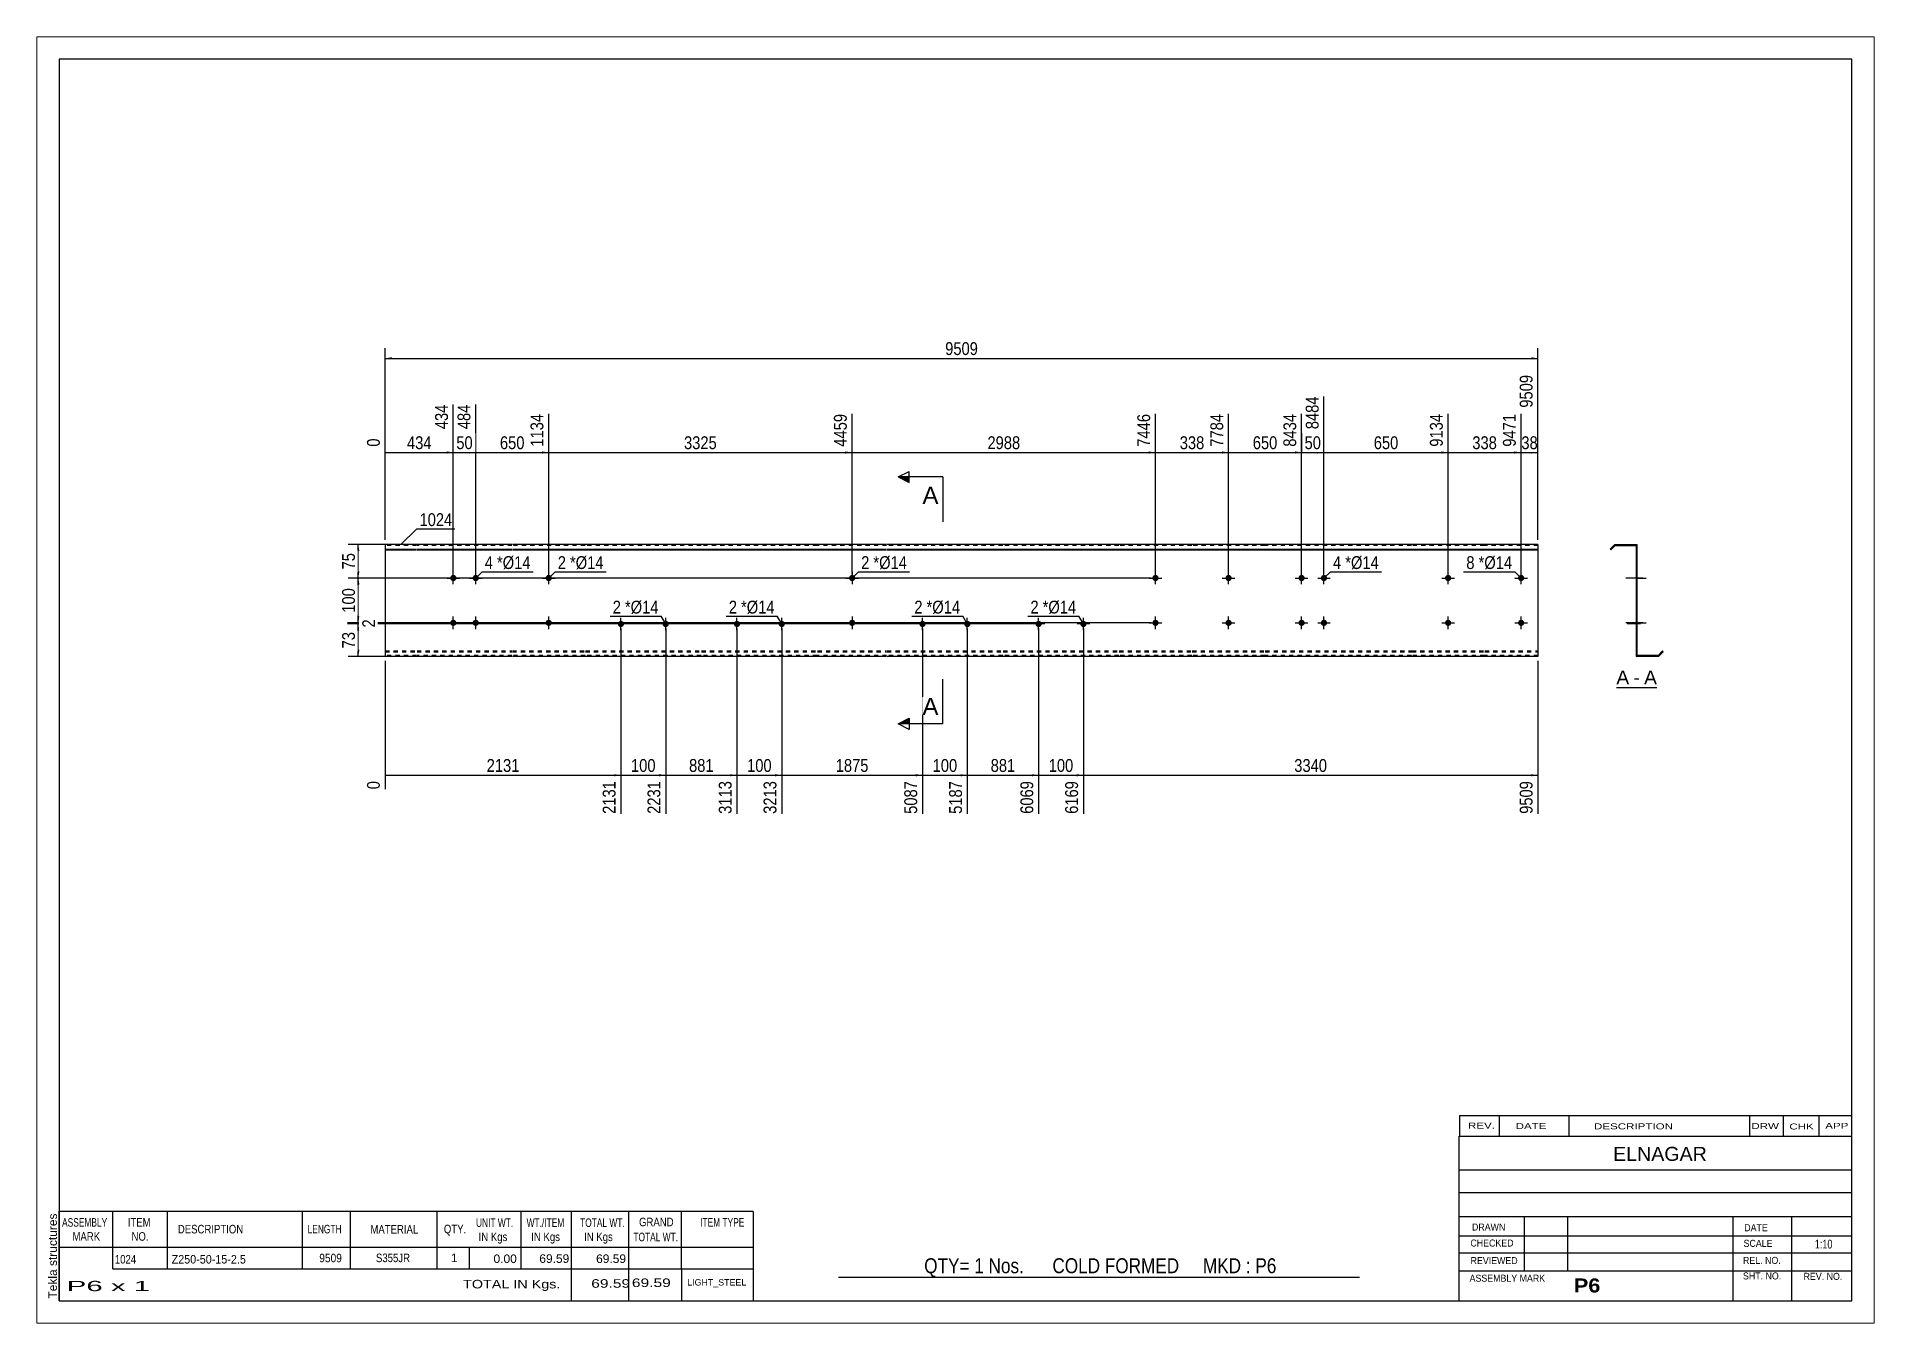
# Paper-space layout 'Layout1' of a CAD drawing. Header units: millimetres. Extents: x 0 to 410, y 0 to 287.
# The model-space entities are those that its viewports show. They can reach past a viewport. Long polylines and large blocks are cut down to what shows.
import ezdxf

# ---------------------------------------------------------------- set-up
doc = ezdxf.new("R2010")
doc.units = ezdxf.units.MM
doc.linetypes.add('DXK_LINE_DOT1', pattern=[1.8814, 0.9407, -0.9407])
doc.layers.add('Viewport layer', color=7, linetype='Continuous', plot=False)
doc.styles.add('Arial', font='ARIAL.TTF', dxfattribs={"height": 0.2})
doc.styles.add('Arial Bold', font='ARIALBD.TTF', dxfattribs={"height": 0.2})
doc.styles.add('Arial Narrow', font='ARIALN.TTF', dxfattribs={"height": 0.2})

# ---------------------------------------------------------------- blocks, each defined once
blk = doc.blocks.new('Unknown-629081937-1798')
at = {"color": 5, "linetype": 'Continuous'}
for p, q in [((327.25, 120.75), (-72.75, 120.75)), ((-72.75, 120.75), (-72.75, -156.25)), ((327.25, -156.25), (327.25, 120.75)), ((-72.75, -156.25), (327.25, -156.25))]:
    blk.add_line(p, q, dxfattribs=at)
at = {"color": 174, "linetype": 'Continuous', "style": 'Arial'}
blk.add_text('Tekla structures', height=1.9102, rotation=90, dxfattribs=at).set_placement((-73.25, -155.75))
blk = doc.blocks.new('Unknown-629081937-12 - 1236')
at = {"color": 7, "linetype": 'Continuous'}
blk.add_line((274.71, -19.45), (283.74, -19.45), dxfattribs=at)
at = {"color": 0, "linetype": 'Continuous'}
blk.add_wipeout([(277.56, -18.7), (277.56, -15.5), (274.71, -15.5), (274.71, -18.7)], dxfattribs=at)
blk.add_wipeout([(279.94, -18.7), (279.94, -15.5), (278.52, -15.5), (278.52, -18.7)], dxfattribs=at)
at = {"color": 96, "linetype": 'Continuous', "style": 'Arial'}
blk.add_text('A', height=3.06, dxfattribs=at).set_placement((274.71, -18.7))
at = {"color": 0, "linetype": 'Continuous'}
blk.add_wipeout([(283.74, -18.7), (283.74, -15.5), (280.9, -15.5), (280.9, -18.7)], dxfattribs=at)
at = {"color": 96, "linetype": 'Continuous', "style": 'Arial'}
for s, p in [('A', (280.9, -18.7)), ('-', (278.52, -18.7))]:
    blk.add_text(s, height=3.06, dxfattribs=at).set_placement(p)
blk = doc.blocks.new('Bolt-629081937-1223 - 1203')
at = {"linetype": 'Continuous'}
for points in [[(104.89, 5, -1), (103.49, 5, -1)], [(104.89, -5, -1), (103.49, -5, -1)]]:
    blk.add_hatch(color=3, dxfattribs=at).paths.add_polyline_path(points)
at = {"color": 3, "linetype": 'Continuous'}
for p, q in [((102.79, 5), (105.59, 5)), ((104.19, 6.4), (104.19, 3.6)), ((104.19, -3.6), (104.19, -6.4)), ((102.79, -5), (105.59, -5))]:
    blk.add_line(p, q, dxfattribs=at)
blk = doc.blocks.new('Part-629081937-1218 - 1203')
at = {"color": 2, "linetype": 'Continuous'}
for p, q in [((0, 12.5), (0, -12.5)), ((7, 12.5), (0, 12.5)), ((28.29, 12.5), (7.1, 12.5)), ((44.59, 12.5), (28.39, 12.5)), ((70.49, 12.5), (44.69, 12.5)), ((96.39, 12.5), (70.59, 12.5)), ((111.89, 12.5), (96.49, 12.5)), ((137.79, 12.5), (111.99, 12.5)), ((163.69, 12.5), (137.89, 12.5)), ((179.98, 12.5), (163.79, 12.5)), ((196.28, 12.5), (180.08, 12.5)), ((228.97, 12.5), (196.38, 12.5)), ((245.27, 12.5), (229.07, 12.5)), ((257.21, 12.5), (245.37, 12.5)), ((257.21, 12.5), (257.21, -12.5)), ((0, 11.44), (7, 11.44)), ((0, 11.26), (7, 11.26)), ((7.1, 11.44), (28.29, 11.44)), ((7.1, 11.26), (28.29, 11.26)), ((28.39, 11.44), (44.59, 11.44)), ((28.39, 11.26), (44.59, 11.26)), ((44.69, 11.44), (70.49, 11.44)), ((44.69, 11.26), (70.49, 11.26)), ((70.59, 11.44), (96.39, 11.44)), ((70.59, 11.26), (96.39, 11.26)), ((96.49, 11.44), (111.89, 11.44)), ((96.49, 11.26), (111.89, 11.26)), ((111.99, 11.44), (137.79, 11.44)), ((111.99, 11.26), (137.79, 11.26)), ((137.89, 11.44), (163.69, 11.44)), ((137.89, 11.26), (163.69, 11.26)), ((163.79, 11.44), (179.98, 11.44)), ((163.79, 11.26), (179.98, 11.26)), ((180.08, 11.44), (196.28, 11.44)), ((180.08, 11.26), (196.28, 11.26)), ((196.38, 11.44), (228.97, 11.44)), ((196.38, 11.26), (228.97, 11.26)), ((229.07, 11.44), (245.27, 11.44)), ((229.07, 11.26), (245.27, 11.26)), ((245.37, 11.44), (257.21, 11.44)), ((245.37, 11.26), (257.21, 11.26)), ((7, -12.5), (0, -12.5)), ((28.29, -12.5), (7.1, -12.5)), ((44.59, -12.5), (28.39, -12.5)), ((70.49, -12.5), (44.69, -12.5)), ((96.39, -12.5), (70.59, -12.5)), ((111.89, -12.5), (96.49, -12.5)), ((137.79, -12.5), (111.99, -12.5)), ((163.69, -12.5), (137.89, -12.5)), ((179.98, -12.5), (163.79, -12.5)), ((196.28, -12.5), (180.08, -12.5)), ((228.97, -12.5), (196.38, -12.5)), ((245.27, -12.5), (229.07, -12.5)), ((257.21, -12.5), (245.37, -12.5))]:
    blk.add_line(p, q, dxfattribs=at)
at = {"color": 7, "linetype": 'DXK_LINE_DOT1'}
for p, q in [((7, 12.25), (0, 12.25)), ((28.29, 12.25), (7.1, 12.25)), ((44.59, 12.25), (28.39, 12.25)), ((70.49, 12.25), (44.69, 12.25)), ((96.39, 12.25), (70.59, 12.25)), ((111.89, 12.25), (96.49, 12.25)), ((137.79, 12.25), (111.99, 12.25)), ((163.69, 12.25), (137.89, 12.25)), ((179.98, 12.25), (163.79, 12.25)), ((196.28, 12.25), (180.08, 12.25)), ((228.97, 12.25), (196.38, 12.25)), ((245.27, 12.25), (229.07, 12.25)), ((257.21, 12.25), (245.37, 12.25)), ((0, -11.26), (7, -11.26)), ((0, -11.44), (7, -11.44)), ((7, -12.25), (0, -12.25)), ((7.1, -11.26), (28.29, -11.26)), ((7.1, -11.44), (28.29, -11.44)), ((28.29, -12.25), (7.1, -12.25)), ((28.39, -11.26), (44.59, -11.26)), ((28.39, -11.44), (44.59, -11.44)), ((44.59, -12.25), (28.39, -12.25)), ((44.69, -11.26), (70.49, -11.26)), ((44.69, -11.44), (70.49, -11.44)), ((70.49, -12.25), (44.69, -12.25)), ((70.59, -11.26), (96.39, -11.26)), ((70.59, -11.44), (96.39, -11.44)), ((96.39, -12.25), (70.59, -12.25)), ((96.49, -11.26), (111.89, -11.26)), ((96.49, -11.44), (111.89, -11.44)), ((111.89, -12.25), (96.49, -12.25)), ((111.99, -11.26), (137.79, -11.26)), ((111.99, -11.44), (137.79, -11.44)), ((137.79, -12.25), (111.99, -12.25)), ((137.89, -11.26), (163.69, -11.26)), ((137.89, -11.44), (163.69, -11.44)), ((163.69, -12.25), (137.89, -12.25)), ((163.79, -11.26), (179.98, -11.26)), ((163.79, -11.44), (179.98, -11.44)), ((179.98, -12.25), (163.79, -12.25)), ((180.08, -11.26), (196.28, -11.26)), ((180.08, -11.44), (196.28, -11.44)), ((196.28, -12.25), (180.08, -12.25)), ((196.38, -11.26), (228.97, -11.26)), ((196.38, -11.44), (228.97, -11.44)), ((228.97, -12.25), (196.38, -12.25)), ((229.07, -11.26), (245.27, -11.26)), ((229.07, -11.44), (245.27, -11.44)), ((245.27, -12.25), (229.07, -12.25)), ((245.37, -11.26), (257.21, -11.26)), ((245.37, -11.44), (257.21, -11.44)), ((257.21, -12.25), (245.37, -12.25))]:
    blk.add_line(p, q, dxfattribs=at)
blk = doc.blocks.new('Bolt-629081937-1219 - 1203')
at = {"linetype": 'Continuous'}
for points in [[(187.48, -5, -1), (188.88, -5, -1)], [(236.47, -5, -1), (237.87, -5, -1)]]:
    blk.add_hatch(color=3, dxfattribs=at).paths.add_polyline_path(points)
at = {"color": 3, "linetype": 'Continuous'}
for p, q in [((188.18, -6.4), (188.18, -3.6)), ((237.17, -6.4), (237.17, -3.6)), ((186.78, -5), (189.58, -5)), ((235.77, -5), (238.57, -5))]:
    blk.add_line(p, q, dxfattribs=at)
blk = doc.blocks.new('Bolt-629081937-1220 - 1203')
at = {"linetype": 'Continuous'}
for points in [[(203.77, 5, -1), (205.17, 5, -1)], [(208.77, 5, -1), (210.17, 5, -1)], [(203.77, -5, -1), (205.17, -5, -1)], [(208.77, -5, -1), (210.17, -5, -1)]]:
    blk.add_hatch(color=3, dxfattribs=at).paths.add_polyline_path(points)
at = {"color": 3, "linetype": 'Continuous'}
for p, q in [((203.07, 5), (205.87, 5)), ((204.47, 3.6), (204.47, 6.4)), ((208.07, 5), (210.87, 5)), ((209.47, 3.6), (209.47, 6.4)), ((204.47, -6.4), (204.47, -3.6)), ((209.47, -6.4), (209.47, -3.6)), ((203.07, -5), (205.87, -5)), ((208.07, -5), (210.87, -5))]:
    blk.add_line(p, q, dxfattribs=at)
blk = doc.blocks.new('Bolt-629081937-1221 - 1203')
at = {"linetype": 'Continuous'}
for points in [[(187.48, 5, -1), (188.88, 5, -1)], [(236.47, 5, -1), (237.87, 5, -1)]]:
    blk.add_hatch(color=3, dxfattribs=at).paths.add_polyline_path(points)
at = {"color": 3, "linetype": 'Continuous'}
for p, q in [((186.78, 5), (189.58, 5)), ((188.18, 3.6), (188.18, 6.4)), ((235.77, 5), (238.57, 5)), ((237.17, 3.6), (237.17, 6.4))]:
    blk.add_line(p, q, dxfattribs=at)
blk = doc.blocks.new('Bolt-629081937-1222 - 1203')
at = {"linetype": 'Continuous'}
for points in [[(14.5, 5, -1), (15.9, 5, -1)], [(19.5, 5, -1), (20.9, 5, -1)], [(14.5, -5, -1), (15.9, -5, -1)], [(19.5, -5, -1), (20.9, -5, -1)]]:
    blk.add_hatch(color=3, dxfattribs=at).paths.add_polyline_path(points)
at = {"color": 3, "linetype": 'Continuous'}
for p, q in [((13.8, 5), (16.6, 5)), ((15.2, 3.6), (15.2, 6.4)), ((18.8, 5), (21.6, 5)), ((20.2, 3.6), (20.2, 6.4)), ((15.2, -6.4), (15.2, -3.6)), ((20.2, -6.4), (20.2, -3.6)), ((13.8, -5), (16.6, -5)), ((18.8, -5), (21.6, -5))]:
    blk.add_line(p, q, dxfattribs=at)
blk = doc.blocks.new('Bolt-629081937-1224 - 1203')
at = {"linetype": 'Continuous'}
for points in [[(35.79, 5, -1), (37.19, 5, -1)], [(35.79, -5, -1), (37.19, -5, -1)]]:
    blk.add_hatch(color=3, dxfattribs=at).paths.add_polyline_path(points)
at = {"color": 3, "linetype": 'Continuous'}
for p, q in [((35.09, 5), (37.89, 5)), ((36.49, 3.6), (36.49, 6.4)), ((36.49, -6.4), (36.49, -3.6)), ((35.09, -5), (37.89, -5))]:
    blk.add_line(p, q, dxfattribs=at)
blk = doc.blocks.new('Bolt-629081937-1225 - 1203')
at = {"linetype": 'Continuous'}
for points in [[(171.18, 5, -1), (172.58, 5, -1)], [(252.76, 5, -1), (254.16, 5, -1)]]:
    blk.add_hatch(color=3, dxfattribs=at).paths.add_polyline_path(points)
at = {"color": 3, "linetype": 'Continuous'}
for p, q in [((170.48, 5), (173.28, 5)), ((171.88, 3.6), (171.88, 6.4)), ((252.06, 5), (254.86, 5)), ((253.46, 3.6), (253.46, 6.4))]:
    blk.add_line(p, q, dxfattribs=at)
blk = doc.blocks.new('Bolt-629081937-1226 - 1203')
at = {"linetype": 'Continuous'}
for points in [[(171.18, -5, -1), (172.58, -5, -1)], [(252.76, -5, -1), (254.16, -5, -1)]]:
    blk.add_hatch(color=3, dxfattribs=at).paths.add_polyline_path(points)
at = {"color": 3, "linetype": 'Continuous'}
for p, q in [((171.88, -6.4), (171.88, -3.6)), ((253.46, -6.4), (253.46, -3.6)), ((170.48, -5), (173.28, -5)), ((252.06, -5), (254.86, -5))]:
    blk.add_line(p, q, dxfattribs=at)
blk = doc.blocks.new('Bolt-629081937-1227 - 1203')
at = {"linetype": 'Continuous'}
for points in [[(145.79, -5.95, -1), (145.79, -4.55, -1)], [(155.79, -5.95, -1), (155.79, -4.55, -1)]]:
    blk.add_hatch(color=3, dxfattribs=at).paths.add_polyline_path(points)
at = {"color": 3, "linetype": 'Continuous'}
for p, q in [((145.79, -6.65), (145.79, -3.85)), ((155.79, -6.65), (155.79, -3.85)), ((147.19, -5.25), (144.39, -5.25)), ((157.19, -5.25), (154.39, -5.25))]:
    blk.add_line(p, q, dxfattribs=at)
blk = doc.blocks.new('Bolt-629081937-1228 - 1203')
at = {"linetype": 'Continuous'}
for points in [[(119.89, -5.95, -1), (119.89, -4.55, -1)], [(129.89, -5.95, -1), (129.89, -4.55, -1)]]:
    blk.add_hatch(color=3, dxfattribs=at).paths.add_polyline_path(points)
at = {"color": 3, "linetype": 'Continuous'}
for p, q in [((119.89, -6.65), (119.89, -3.85)), ((129.89, -6.65), (129.89, -3.85)), ((121.29, -5.25), (118.49, -5.25)), ((131.29, -5.25), (128.49, -5.25))]:
    blk.add_line(p, q, dxfattribs=at)
blk = doc.blocks.new('Bolt-629081937-1229 - 1203')
at = {"linetype": 'Continuous'}
for points in [[(78.49, -5.95, -1), (78.49, -4.55, -1)], [(88.49, -5.95, -1), (88.49, -4.55, -1)]]:
    blk.add_hatch(color=3, dxfattribs=at).paths.add_polyline_path(points)
at = {"color": 3, "linetype": 'Continuous'}
for p, q in [((78.49, -6.65), (78.49, -3.85)), ((88.49, -6.65), (88.49, -3.85)), ((79.89, -5.25), (77.09, -5.25)), ((89.89, -5.25), (87.09, -5.25))]:
    blk.add_line(p, q, dxfattribs=at)
blk = doc.blocks.new('Bolt-629081937-1230 - 1203')
at = {"linetype": 'Continuous'}
for points in [[(52.59, -5.95, -1), (52.59, -4.55, -1)], [(62.59, -5.95, -1), (62.59, -4.55, -1)]]:
    blk.add_hatch(color=3, dxfattribs=at).paths.add_polyline_path(points)
at = {"color": 3, "linetype": 'Continuous'}
for p, q in [((52.59, -6.65), (52.59, -3.85)), ((62.59, -6.65), (62.59, -3.85)), ((53.99, -5.25), (51.19, -5.25)), ((63.99, -5.25), (61.19, -5.25))]:
    blk.add_line(p, q, dxfattribs=at)
blk = doc.blocks.new('Bolt-629081937-1240 - 1236')
at = {"linetype": 'Continuous'}
for points in [[(279.1, 5.7), (279.1, 4.3), (279.35, 4.3), (279.35, 5.7)], [(279.1, 5.7), (279.1, 4.3), (279.35, 4.3), (279.35, 5.7)], [(279.1, -4.3), (279.1, -5.7), (279.35, -5.7), (279.35, -4.3)], [(279.1, -4.3), (279.1, -5.7), (279.35, -5.7), (279.35, -4.3)]]:
    blk.add_hatch(color=3, dxfattribs=at).paths.add_polyline_path(points)
at = {"color": 3, "linetype": 'Continuous'}
for p, q in [((280.65, 5), (276.85, 5)), ((280.65, 5), (276.85, 5)), ((279.35, 5.7), (279.1, 5.7)), ((279.35, 5.7), (279.1, 5.7)), ((279.35, 4.3), (279.1, 4.3)), ((279.35, 4.3), (279.1, 4.3)), ((280.65, -5), (276.85, -5)), ((280.65, -5), (276.85, -5)), ((279.35, -4.3), (279.1, -4.3)), ((279.35, -4.3), (279.1, -4.3)), ((279.35, -5.7), (279.1, -5.7)), ((279.35, -5.7), (279.1, -5.7))]:
    blk.add_line(p, q, dxfattribs=at)
blk = doc.blocks.new('Part-629081937-1238 - 1236')
at = {"color": 2, "linetype": 'Continuous'}
for p, q in [((274.35, 12.5), (273.29, 11.44)), ((274.35, 12.5), (279.35, 12.5)), ((279.35, -12.25), (279.35, 12.5)), ((273.29, 11.44), (273.47, 11.26)), ((274.46, 12.25), (273.47, 11.26)), ((274.46, 12.25), (279.1, 12.25)), ((279.1, 12.25), (279.1, -12.5)), ((284, -12.25), (279.35, -12.25)), ((284, -12.25), (284.99, -11.26)), ((284.1, -12.5), (285.16, -11.44)), ((285.16, -11.44), (284.99, -11.26)), ((284.1, -12.5), (279.1, -12.5))]:
    blk.add_line(p, q, dxfattribs=at)
blk = doc.blocks.new('Bolt-629081937-1239 - 1236')
at = {"linetype": 'Continuous'}
blk.add_hatch(color=3, dxfattribs=at).paths.add_polyline_path([(279.1, -4.3), (279.1, -5.7), (279.35, -5.7), (279.35, -4.3)])
blk.add_hatch(color=3, dxfattribs=at).paths.add_polyline_path([(279.1, -4.3), (279.1, -5.7), (279.35, -5.7), (279.35, -4.3)])
at = {"color": 3, "linetype": 'Continuous'}
for p, q in [((280.15, -5), (276.85, -5)), ((280.15, -5), (276.85, -5)), ((279.35, -4.3), (279.1, -4.3)), ((279.35, -4.3), (279.1, -4.3)), ((279.35, -5.7), (279.1, -5.7)), ((279.35, -5.7), (279.1, -5.7))]:
    blk.add_line(p, q, dxfattribs=at)
blk = doc.blocks.new('Bolt-629081937-1241 - 1236')
at = {"linetype": 'Continuous'}
blk.add_hatch(color=3, dxfattribs=at).paths.add_polyline_path([(279.1, 5.7), (279.1, 4.3), (279.35, 4.3), (279.35, 5.7)])
blk.add_hatch(color=3, dxfattribs=at).paths.add_polyline_path([(279.1, 5.7), (279.1, 4.3), (279.35, 4.3), (279.35, 5.7)])
at = {"color": 3, "linetype": 'Continuous'}
for p, q in [((280.15, 5), (276.85, 5)), ((280.15, 5), (276.85, 5)), ((279.35, 5.7), (279.1, 5.7)), ((279.35, 5.7), (279.1, 5.7)), ((279.35, 4.3), (279.1, 4.3)), ((279.35, 4.3), (279.1, 4.3))]:
    blk.add_line(p, q, dxfattribs=at)
blk = doc.blocks.new('Bolt-629081937-1242 - 1236')
at = {"linetype": 'Continuous'}
for points in [[(279.1, 5.7), (279.1, 4.3), (279.35, 4.3), (279.35, 5.7)], [(279.1, 5.7), (279.1, 4.3), (279.35, 4.3), (279.35, 5.7)], [(279.1, -4.3), (279.1, -5.7), (279.35, -5.7), (279.35, -4.3)], [(279.1, -4.3), (279.1, -5.7), (279.35, -5.7), (279.35, -4.3)]]:
    blk.add_hatch(color=3, dxfattribs=at).paths.add_polyline_path(points)
at = {"color": 3, "linetype": 'Continuous'}
for p, q in [((280.65, 5), (276.85, 5)), ((280.65, 5), (276.85, 5)), ((279.35, 5.7), (279.1, 5.7)), ((279.35, 5.7), (279.1, 5.7)), ((279.35, 4.3), (279.1, 4.3)), ((279.35, 4.3), (279.1, 4.3)), ((280.65, -5), (276.85, -5)), ((280.65, -5), (276.85, -5)), ((279.35, -4.3), (279.1, -4.3)), ((279.35, -4.3), (279.1, -4.3)), ((279.35, -5.7), (279.1, -5.7)), ((279.35, -5.7), (279.1, -5.7))]:
    blk.add_line(p, q, dxfattribs=at)
blk = doc.blocks.new('Bolt-629081937-1243 - 1236')
at = {"linetype": 'Continuous'}
for points in [[(279.35, 4.3), (279.35, 5.7), (279.1, 5.7), (279.1, 4.3)], [(279.35, -5.7), (279.35, -4.3), (279.1, -4.3), (279.1, -5.7)]]:
    blk.add_hatch(color=3, dxfattribs=at).paths.add_polyline_path(points)
at = {"color": 3, "linetype": 'Continuous'}
for p, q in [((279.1, 5.7), (279.35, 5.7)), ((279.1, 5), (281.35, 5)), ((279.1, 4.3), (279.35, 4.3)), ((279.1, -4.3), (279.35, -4.3)), ((279.1, -5), (281.35, -5)), ((279.1, -5.7), (279.35, -5.7))]:
    blk.add_line(p, q, dxfattribs=at)
blk = doc.blocks.new('Bolt-629081937-1244 - 1236')
at = {"linetype": 'Continuous'}
for points in [[(279.1, 5.7), (279.1, 4.3), (279.35, 4.3), (279.35, 5.7)], [(279.1, -4.3), (279.1, -5.7), (279.35, -5.7), (279.35, -4.3)]]:
    blk.add_hatch(color=3, dxfattribs=at).paths.add_polyline_path(points)
at = {"color": 3, "linetype": 'Continuous'}
for p, q in [((280.15, 5), (276.85, 5)), ((279.35, 5.7), (279.1, 5.7)), ((279.35, 4.3), (279.1, 4.3)), ((280.15, -5), (276.85, -5)), ((279.35, -4.3), (279.1, -4.3)), ((279.35, -5.7), (279.1, -5.7))]:
    blk.add_line(p, q, dxfattribs=at)
blk = doc.blocks.new('Bolt-629081937-1245 - 1236')
at = {"linetype": 'Continuous'}
blk.add_hatch(color=3, dxfattribs=at).paths.add_polyline_path([(279.1, 5.7), (279.1, 4.3), (279.35, 4.3), (279.35, 5.7)])
blk.add_hatch(color=3, dxfattribs=at).paths.add_polyline_path([(279.1, 5.7), (279.1, 4.3), (279.35, 4.3), (279.35, 5.7)])
at = {"color": 3, "linetype": 'Continuous'}
for p, q in [((280.15, 5), (276.85, 5)), ((280.15, 5), (276.85, 5)), ((279.35, 5.7), (279.1, 5.7)), ((279.35, 5.7), (279.1, 5.7)), ((279.35, 4.3), (279.1, 4.3)), ((279.35, 4.3), (279.1, 4.3))]:
    blk.add_line(p, q, dxfattribs=at)
blk = doc.blocks.new('Bolt-629081937-1246 - 1236')
at = {"linetype": 'Continuous'}
blk.add_hatch(color=3, dxfattribs=at).paths.add_polyline_path([(279.1, -4.3), (279.1, -5.7), (279.35, -5.7), (279.35, -4.3)])
blk.add_hatch(color=3, dxfattribs=at).paths.add_polyline_path([(279.1, -4.3), (279.1, -5.7), (279.35, -5.7), (279.35, -4.3)])
at = {"color": 3, "linetype": 'Continuous'}
for p, q in [((280.15, -5), (276.85, -5)), ((280.15, -5), (276.85, -5)), ((279.35, -4.3), (279.1, -4.3)), ((279.35, -4.3), (279.1, -4.3)), ((279.35, -5.7), (279.1, -5.7)), ((279.35, -5.7), (279.1, -5.7))]:
    blk.add_line(p, q, dxfattribs=at)
blk = doc.blocks.new('Bolt-629081937-1247 - 1236')
at = {"linetype": 'Continuous'}
blk.add_hatch(color=3, dxfattribs=at).paths.add_polyline_path([(279.35, -5.95), (279.35, -4.55), (279.1, -4.55), (279.1, -5.95)])
blk.add_hatch(color=3, dxfattribs=at).paths.add_polyline_path([(279.35, -5.95), (279.35, -4.55), (279.1, -4.55), (279.1, -5.95)])
at = {"color": 3, "linetype": 'Continuous'}
for p, q in [((280.09, -5.25), (277.14, -5.25)), ((280.09, -5.25), (277.14, -5.25)), ((279.35, -4.55), (279.1, -4.55)), ((279.35, -4.55), (279.1, -4.55)), ((279.35, -5.95), (279.1, -5.95)), ((279.35, -5.95), (279.1, -5.95))]:
    blk.add_line(p, q, dxfattribs=at)
blk = doc.blocks.new('Bolt-629081937-1248 - 1236')
at = {"linetype": 'Continuous'}
blk.add_hatch(color=3, dxfattribs=at).paths.add_polyline_path([(279.35, -5.95), (279.35, -4.55), (279.1, -4.55), (279.1, -5.95)])
blk.add_hatch(color=3, dxfattribs=at).paths.add_polyline_path([(279.35, -5.95), (279.35, -4.55), (279.1, -4.55), (279.1, -5.95)])
at = {"color": 3, "linetype": 'Continuous'}
for p, q in [((280.09, -5.25), (277.14, -5.25)), ((280.09, -5.25), (277.14, -5.25)), ((279.35, -4.55), (279.1, -4.55)), ((279.35, -4.55), (279.1, -4.55)), ((279.35, -5.95), (279.1, -5.95)), ((279.35, -5.95), (279.1, -5.95))]:
    blk.add_line(p, q, dxfattribs=at)
blk = doc.blocks.new('Bolt-629081937-1249 - 1236')
at = {"linetype": 'Continuous'}
blk.add_hatch(color=3, dxfattribs=at).paths.add_polyline_path([(279.35, -5.95), (279.35, -4.55), (279.1, -4.55), (279.1, -5.95)])
blk.add_hatch(color=3, dxfattribs=at).paths.add_polyline_path([(279.35, -5.95), (279.35, -4.55), (279.1, -4.55), (279.1, -5.95)])
at = {"color": 3, "linetype": 'Continuous'}
for p, q in [((280.09, -5.25), (277.14, -5.25)), ((280.09, -5.25), (277.14, -5.25)), ((279.35, -4.55), (279.1, -4.55)), ((279.35, -4.55), (279.1, -4.55)), ((279.35, -5.95), (279.1, -5.95)), ((279.35, -5.95), (279.1, -5.95))]:
    blk.add_line(p, q, dxfattribs=at)
blk = doc.blocks.new('Bolt-629081937-1250 - 1236')
at = {"linetype": 'Continuous'}
blk.add_hatch(color=3, dxfattribs=at).paths.add_polyline_path([(279.35, -5.95), (279.35, -4.55), (279.1, -4.55), (279.1, -5.95)])
blk.add_hatch(color=3, dxfattribs=at).paths.add_polyline_path([(279.35, -5.95), (279.35, -4.55), (279.1, -4.55), (279.1, -5.95)])
at = {"color": 3, "linetype": 'Continuous'}
for p, q in [((280.09, -5.25), (277.14, -5.25)), ((280.09, -5.25), (277.14, -5.25)), ((279.35, -4.55), (279.1, -4.55)), ((279.35, -4.55), (279.1, -4.55)), ((279.35, -5.95), (279.1, -5.95)), ((279.35, -5.95), (279.1, -5.95))]:
    blk.add_line(p, q, dxfattribs=at)
blk = doc.blocks.new('StraightDimension-629081937-1328 - 1203')
at = {"linetype": 'Continuous'}
blk.add_hatch(color=7, dxfattribs=at).paths.add_polyline_path([(76.99, -38.75), (78.49, -39), (76.99, -39.25)])
at = {"color": 7, "linetype": 'Continuous'}
for p, q in [((62.59, -6.25), (62.59, -47.61)), ((78.49, -6.25), (78.49, -47.61)), ((62.59, -39), (78.49, -39))]:
    blk.add_line(p, q, dxfattribs=at)
at = {"color": 0}
blk.add_wipeout([(73.88, -38.85), (73.88, -34.65), (67.2, -34.65), (67.2, -38.85)], dxfattribs=at)
at = {"color": 0, "linetype": 'Continuous'}
blk.add_wipeout([(77.89, -39.7), (73.69, -39.7), (73.69, -48.21), (77.89, -48.21)], dxfattribs=at)
at = {"color": 3, "style": 'Arial Narrow'}
blk.add_text('881', height=2.863, dxfattribs=at).set_placement((67.8, -38.25))
at = {"color": 3, "linetype": 'Continuous', "style": 'Arial Narrow'}
blk.add_text('3113', height=2.863, rotation=90.0002, dxfattribs=at).set_placement((77.29, -47.61))
blk = doc.blocks.new('StraightDimension-629081937-1279 - 1203')
at = {"linetype": 'Continuous'}
blk.add_hatch(color=7, dxfattribs=at).paths.add_polyline_path([(13.7, 33.25), (15.2, 33), (13.7, 32.75)])
at = {"color": 7, "linetype": 'Continuous'}
for p, q in [((15.2, 6), (15.2, 43.68)), ((0, 13.5), (0, 36.13)), ((0, 33), (15.2, 33))]:
    blk.add_line(p, q, dxfattribs=at)
at = {"color": 0}
blk.add_wipeout([(10.94, 33.15), (10.94, 37.35), (4.26, 37.35), (4.26, 33.15)], dxfattribs=at)
at = {"color": 0, "linetype": 'Continuous'}
blk.add_wipeout([(-0.6, 36.73), (-4.8, 36.73), (-4.8, 33.7), (-0.6, 33.7)], dxfattribs=at)
at = {"color": 3, "linetype": 'Continuous', "style": 'Arial Narrow'}
blk.add_text('0', height=2.86, rotation=90.0002, dxfattribs=at).set_placement((-1.2, 34.3))
at = {"color": 0, "linetype": 'Continuous'}
blk.add_wipeout([(14.6, 44.28), (10.4, 44.28), (10.4, 37.6), (14.6, 37.6)], dxfattribs=at)
at = {"color": 3, "linetype": 'Continuous', "style": 'Arial Narrow'}
blk.add_text('434', height=2.863, rotation=90.0002, dxfattribs=at).set_placement((14, 38.2))
at = {"color": 3, "style": 'Arial Narrow'}
blk.add_text('434', height=2.863, dxfattribs=at).set_placement((4.86, 33.75))
blk = doc.blocks.new('StraightDimension-629081937-1361 - 1203')
at = {"linetype": 'Continuous'}
for points in [[(-6.25, -6.75), (-6, -5.25), (-5.75, -6.75)], [(-5.75, -11), (-6, -12.5), (-6.25, -11)]]:
    blk.add_hatch(color=7, dxfattribs=at).paths.add_polyline_path(points)
at = {"color": 7, "linetype": 'Continuous'}
for p, q in [((144.79, -5.25), (-8.25, -5.25)), ((-6, -12.5), (-6, -5.25)), ((14.2, -12.5), (-8.25, -12.5))]:
    blk.add_line(p, q, dxfattribs=at)
at = {"color": 0}
blk.add_wipeout([(-6.15, -6.45), (-10.35, -6.45), (-10.35, -11.3), (-6.15, -11.3)], dxfattribs=at)
at = {"color": 3, "style": 'Arial Narrow'}
blk.add_text('73', height=2.863, rotation=90.0002, dxfattribs=at).set_placement((-6.75, -10.7))
blk = doc.blocks.new('StraightDimension-629081937-1272 - 1203')
at = {"linetype": 'Continuous'}
blk.add_hatch(color=7, dxfattribs=at).paths.add_polyline_path([(207.97, 33.25), (209.47, 33), (207.97, 32.75)])
at = {"color": 7, "linetype": 'Continuous'}
for p, q in [((209.47, 6), (209.47, 45.51)), ((204.47, 6), (204.47, 41.61)), ((204.47, 33), (209.47, 33))]:
    blk.add_line(p, q, dxfattribs=at)
at = {"color": 0}
blk.add_wipeout([(209.4, 33.15), (209.4, 37.35), (204.54, 37.35), (204.54, 33.15)], dxfattribs=at)
at = {"color": 0, "linetype": 'Continuous'}
blk.add_wipeout([(208.87, 46.11), (204.67, 46.11), (204.67, 37.6), (208.87, 37.6)], dxfattribs=at)
at = {"color": 3, "linetype": 'Continuous', "style": 'Arial Narrow'}
blk.add_text('8484', height=2.863, rotation=90.0002, dxfattribs=at).set_placement((208.27, 38.2))
at = {"color": 3, "style": 'Arial Narrow'}
blk.add_text('50', height=2.863, dxfattribs=at).set_placement((205.14, 33.75))
blk = doc.blocks.new('StraightDimension-629081937-1358 - 1203')
at = {"linetype": 'Continuous'}
for points in [[(-6.25, 11), (-6, 12.5), (-5.75, 11)], [(-5.75, 6.5), (-6, 5), (-6.25, 6.5)]]:
    blk.add_hatch(color=7, dxfattribs=at).paths.add_polyline_path(points)
at = {"color": 7, "linetype": 'Continuous'}
for p, q in [((14.2, 12.5), (-8.25, 12.5)), ((-6, 5), (-6, 12.5)), ((170.88, 5), (-8.25, 5))]:
    blk.add_line(p, q, dxfattribs=at)
at = {"color": 0}
blk.add_wipeout([(-6.15, 11.18), (-10.35, 11.18), (-10.35, 6.32), (-6.15, 6.32)], dxfattribs=at)
at = {"color": 3, "style": 'Arial Narrow'}
blk.add_text('75', height=2.863, rotation=90.0002, dxfattribs=at).set_placement((-6.75, 6.92))
blk = doc.blocks.new('StraightDimension-629081937-1326 - 1203')
at = {"linetype": 'Continuous'}
blk.add_hatch(color=7, dxfattribs=at).paths.add_polyline_path([(118.39, -38.75), (119.89, -39), (118.39, -39.25)])
at = {"color": 7, "linetype": 'Continuous'}
for p, q in [((88.49, -6.25), (88.49, -47.61)), ((119.89, -6.25), (119.89, -47.61)), ((88.49, -39), (119.89, -39))]:
    blk.add_line(p, q, dxfattribs=at)
at = {"color": 0}
blk.add_wipeout([(108.44, -38.85), (108.44, -34.65), (99.93, -34.65), (99.93, -38.85)], dxfattribs=at)
at = {"color": 0, "linetype": 'Continuous'}
blk.add_wipeout([(119.29, -39.7), (115.09, -39.7), (115.09, -48.21), (119.29, -48.21)], dxfattribs=at)
at = {"color": 3, "style": 'Arial Narrow'}
blk.add_text('1875', height=2.863, dxfattribs=at).set_placement((100.53, -38.25))
at = {"color": 3, "linetype": 'Continuous', "style": 'Arial Narrow'}
blk.add_text('5087', height=2.863, rotation=90.0002, dxfattribs=at).set_placement((118.69, -47.61))
blk = doc.blocks.new('StraightDimension-629081937-1269 - 1203')
at = {"linetype": 'Continuous'}
blk.add_hatch(color=7, dxfattribs=at).paths.add_polyline_path([(255.71, 33.25), (257.21, 33), (255.71, 32.75)])
at = {"color": 7, "linetype": 'Continuous'}
for p, q in [((257.21, 13.5), (257.21, 50.31)), ((253.46, 6), (253.46, 41.61)), ((253.46, 33), (257.21, 33))]:
    blk.add_line(p, q, dxfattribs=at)
at = {"color": 0, "linetype": 'Continuous'}
blk.add_wipeout([(256.61, 50.91), (252.41, 50.91), (252.41, 42.4), (256.61, 42.4)], dxfattribs=at)
at = {"color": 0}
blk.add_wipeout([(257.77, 33.15), (257.77, 37.35), (252.91, 37.35), (252.91, 33.15)], dxfattribs=at)
at = {"color": 3, "linetype": 'Continuous', "style": 'Arial Narrow'}
blk.add_text('9509', height=2.863, rotation=90.0002, dxfattribs=at).set_placement((256.01, 43))
at = {"color": 3, "style": 'Arial Narrow'}
blk.add_text('38', height=2.863, dxfattribs=at).set_placement((253.51, 33.75))
blk = doc.blocks.new('StraightDimension-629081937-1270 - 1203')
at = {"linetype": 'Continuous'}
blk.add_hatch(color=7, dxfattribs=at).paths.add_polyline_path([(251.96, 33.25), (253.46, 33), (251.96, 32.75)])
at = {"color": 7, "linetype": 'Continuous'}
for p, q in [((237.17, 6), (237.17, 41.61)), ((253.46, 6), (253.46, 41.61)), ((237.17, 33), (253.46, 33))]:
    blk.add_line(p, q, dxfattribs=at)
at = {"color": 0}
blk.add_wipeout([(248.66, 33.15), (248.66, 37.35), (241.97, 37.35), (241.97, 33.15)], dxfattribs=at)
at = {"color": 0, "linetype": 'Continuous'}
blk.add_wipeout([(252.86, 42.21), (248.66, 42.21), (248.66, 33.7), (252.86, 33.7)], dxfattribs=at)
at = {"color": 3, "linetype": 'Continuous', "style": 'Arial Narrow'}
blk.add_text('9471', height=2.863, rotation=90.0002, dxfattribs=at).set_placement((252.26, 34.3))
at = {"color": 3, "style": 'Arial Narrow'}
blk.add_text('338', height=2.863, dxfattribs=at).set_placement((242.57, 33.75))
blk = doc.blocks.new('StraightDimension-629081937-1271 - 1203')
at = {"linetype": 'Continuous'}
blk.add_hatch(color=7, dxfattribs=at).paths.add_polyline_path([(235.67, 33.25), (237.17, 33), (235.67, 32.75)])
at = {"color": 7, "linetype": 'Continuous'}
for p, q in [((209.47, 6), (209.47, 45.51)), ((237.17, 6), (237.17, 41.61)), ((209.47, 33), (237.17, 33))]:
    blk.add_line(p, q, dxfattribs=at)
at = {"color": 0, "linetype": 'Continuous'}
blk.add_wipeout([(236.57, 42.21), (232.37, 42.21), (232.37, 33.7), (236.57, 33.7)], dxfattribs=at)
at = {"color": 0}
blk.add_wipeout([(226.66, 33.15), (226.66, 37.35), (219.98, 37.35), (219.98, 33.15)], dxfattribs=at)
at = {"color": 3, "linetype": 'Continuous', "style": 'Arial Narrow'}
blk.add_text('9134', height=2.863, rotation=90.0002, dxfattribs=at).set_placement((235.97, 34.3))
at = {"color": 3, "style": 'Arial Narrow'}
blk.add_text('650', height=2.863, dxfattribs=at).set_placement((220.58, 33.75))
blk = doc.blocks.new('StraightDimension-629081937-1394 - 1203')
at = {"linetype": 'Continuous'}
for points in [[(1.5, 53.75), (0, 54), (1.5, 54.25)], [(255.71, 54.25), (257.21, 54), (255.71, 53.75)]]:
    blk.add_hatch(color=7, dxfattribs=at).paths.add_polyline_path(points)
at = {"color": 7, "linetype": 'Continuous'}
for p, q in [((0, 13.5), (0, 56.25)), ((0, 54), (257.21, 54)), ((257.21, 13.5), (257.21, 56.25))]:
    blk.add_line(p, q, dxfattribs=at)
at = {"color": 0}
blk.add_wipeout([(132.86, 54.15), (132.86, 58.35), (124.35, 58.35), (124.35, 54.15)], dxfattribs=at)
at = {"color": 3, "style": 'Arial Narrow'}
blk.add_text('9509', height=2.863, dxfattribs=at).set_placement((124.95, 54.75))
blk = doc.blocks.new('StraightDimension-629081937-1330 - 1203')
at = {"linetype": 'Continuous'}
blk.add_hatch(color=7, dxfattribs=at).paths.add_polyline_path([(51.09, -38.75), (52.59, -39), (51.09, -39.25)])
at = {"color": 7, "linetype": 'Continuous'}
for p, q in [((52.59, -6.25), (52.59, -47.61)), ((0, -13.5), (0, -42.13)), ((0, -39), (52.59, -39))]:
    blk.add_line(p, q, dxfattribs=at)
at = {"color": 0}
blk.add_wipeout([(30.55, -38.85), (30.55, -34.65), (22.04, -34.65), (22.04, -38.85)], dxfattribs=at)
at = {"color": 0, "linetype": 'Continuous'}
for points in [[(-0.6, -39.7), (-4.8, -39.7), (-4.8, -42.73), (-0.6, -42.73)], [(51.99, -39.7), (47.79, -39.7), (47.79, -48.21), (51.99, -48.21)]]:
    blk.add_wipeout(points, dxfattribs=at)
at = {"color": 3, "style": 'Arial Narrow'}
blk.add_text('2131', height=2.863, dxfattribs=at).set_placement((22.64, -38.25))
at = {"color": 3, "linetype": 'Continuous', "style": 'Arial Narrow'}
for s, height, p in [('0', 2.86, (-1.2, -42.13)), ('2131', 2.863, (51.39, -47.61))]:
    blk.add_text(s, height=height, rotation=90.0002, dxfattribs=at).set_placement(p)
blk = doc.blocks.new('StraightDimension-629081937-1273 - 1203')
at = {"linetype": 'Continuous'}
blk.add_hatch(color=7, dxfattribs=at).paths.add_polyline_path([(202.97, 33.25), (204.47, 33), (202.97, 32.75)])
at = {"color": 7, "linetype": 'Continuous'}
for p, q in [((188.18, 6), (188.18, 41.61)), ((204.47, 6), (204.47, 41.61)), ((188.18, 33), (204.47, 33))]:
    blk.add_line(p, q, dxfattribs=at)
at = {"color": 0}
blk.add_wipeout([(199.67, 33.15), (199.67, 37.35), (192.98, 37.35), (192.98, 33.15)], dxfattribs=at)
at = {"color": 0, "linetype": 'Continuous'}
blk.add_wipeout([(203.87, 42.21), (199.67, 42.21), (199.67, 33.7), (203.87, 33.7)], dxfattribs=at)
at = {"color": 3, "linetype": 'Continuous', "style": 'Arial Narrow'}
blk.add_text('8434', height=2.863, rotation=90.0002, dxfattribs=at).set_placement((203.27, 34.3))
at = {"color": 3, "style": 'Arial Narrow'}
blk.add_text('650', height=2.863, dxfattribs=at).set_placement((193.58, 33.75))
blk = doc.blocks.new('StraightDimension-629081937-1274 - 1203')
at = {"linetype": 'Continuous'}
blk.add_hatch(color=7, dxfattribs=at).paths.add_polyline_path([(186.68, 33.25), (188.18, 33), (186.68, 32.75)])
at = {"color": 7, "linetype": 'Continuous'}
for p, q in [((171.88, 6), (171.88, 41.61)), ((188.18, 6), (188.18, 41.61)), ((171.88, 33), (188.18, 33))]:
    blk.add_line(p, q, dxfattribs=at)
at = {"color": 0}
blk.add_wipeout([(183.37, 33.15), (183.37, 37.35), (176.69, 37.35), (176.69, 33.15)], dxfattribs=at)
at = {"color": 0, "linetype": 'Continuous'}
blk.add_wipeout([(187.58, 42.21), (183.38, 42.21), (183.38, 33.7), (187.58, 33.7)], dxfattribs=at)
at = {"color": 3, "linetype": 'Continuous', "style": 'Arial Narrow'}
blk.add_text('7784', height=2.863, rotation=90.0002, dxfattribs=at).set_placement((186.98, 34.3))
at = {"color": 3, "style": 'Arial Narrow'}
blk.add_text('338', height=2.863, dxfattribs=at).set_placement((177.29, 33.75))
blk = doc.blocks.new('StraightDimension-629081937-1275 - 1203')
at = {"linetype": 'Continuous'}
blk.add_hatch(color=7, dxfattribs=at).paths.add_polyline_path([(170.38, 33.25), (171.88, 33), (170.38, 32.75)])
at = {"color": 7, "linetype": 'Continuous'}
for p, q in [((104.19, 6), (104.19, 41.61)), ((171.88, 6), (171.88, 41.61)), ((104.19, 33), (171.88, 33))]:
    blk.add_line(p, q, dxfattribs=at)
at = {"color": 0, "linetype": 'Continuous'}
blk.add_wipeout([(171.28, 42.21), (167.08, 42.21), (167.08, 33.7), (171.28, 33.7)], dxfattribs=at)
at = {"color": 0}
blk.add_wipeout([(142.29, 33.15), (142.29, 37.35), (133.78, 37.35), (133.78, 33.15)], dxfattribs=at)
at = {"color": 3, "linetype": 'Continuous', "style": 'Arial Narrow'}
blk.add_text('7446', height=2.863, rotation=90.0002, dxfattribs=at).set_placement((170.68, 34.3))
at = {"color": 3, "style": 'Arial Narrow'}
blk.add_text('2988', height=2.863, dxfattribs=at).set_placement((134.38, 33.75))
blk = doc.blocks.new('StraightDimension-629081937-1276 - 1203')
at = {"linetype": 'Continuous'}
blk.add_hatch(color=7, dxfattribs=at).paths.add_polyline_path([(102.69, 33.25), (104.19, 33), (102.69, 32.75)])
at = {"color": 7, "linetype": 'Continuous'}
for p, q in [((36.49, 6), (36.49, 41.61)), ((104.19, 6), (104.19, 41.61)), ((36.49, 33), (104.19, 33))]:
    blk.add_line(p, q, dxfattribs=at)
at = {"color": 0, "linetype": 'Continuous'}
blk.add_wipeout([(103.59, 42.21), (99.39, 42.21), (99.39, 33.7), (103.59, 33.7)], dxfattribs=at)
at = {"color": 0}
blk.add_wipeout([(74.6, 33.15), (74.6, 37.35), (66.08, 37.35), (66.08, 33.15)], dxfattribs=at)
at = {"color": 3, "linetype": 'Continuous', "style": 'Arial Narrow'}
blk.add_text('4459', height=2.863, rotation=90.0002, dxfattribs=at).set_placement((102.99, 34.3))
at = {"color": 3, "style": 'Arial Narrow'}
blk.add_text('3325', height=2.863, dxfattribs=at).set_placement((66.68, 33.75))
blk = doc.blocks.new('StraightDimension-629081937-1277 - 1203')
at = {"linetype": 'Continuous'}
blk.add_hatch(color=7, dxfattribs=at).paths.add_polyline_path([(34.99, 33.25), (36.49, 33), (34.99, 32.75)])
at = {"color": 7, "linetype": 'Continuous'}
for p, q in [((20.2, 6), (20.2, 43.68)), ((36.49, 6), (36.49, 41.61)), ((20.2, 33), (36.49, 33))]:
    blk.add_line(p, q, dxfattribs=at)
at = {"color": 0}
blk.add_wipeout([(31.69, 33.15), (31.69, 37.35), (25, 37.35), (25, 33.15)], dxfattribs=at)
at = {"color": 0, "linetype": 'Continuous'}
blk.add_wipeout([(35.89, 42.21), (31.69, 42.21), (31.69, 33.7), (35.89, 33.7)], dxfattribs=at)
at = {"color": 3, "linetype": 'Continuous', "style": 'Arial Narrow'}
blk.add_text('1134', height=2.863, rotation=90.0002, dxfattribs=at).set_placement((35.29, 34.3))
at = {"color": 3, "style": 'Arial Narrow'}
blk.add_text('650', height=2.863, dxfattribs=at).set_placement((25.6, 33.75))
blk = doc.blocks.new('StraightDimension-629081937-1278 - 1203')
at = {"linetype": 'Continuous'}
blk.add_hatch(color=7, dxfattribs=at).paths.add_polyline_path([(18.7, 33.25), (20.2, 33), (18.7, 32.75)])
at = {"color": 7, "linetype": 'Continuous'}
for p, q in [((15.2, 6), (15.2, 43.68)), ((20.2, 6), (20.2, 43.68)), ((15.2, 33), (20.2, 33))]:
    blk.add_line(p, q, dxfattribs=at)
at = {"color": 0}
blk.add_wipeout([(20.13, 33.15), (20.13, 37.35), (15.27, 37.35), (15.27, 33.15)], dxfattribs=at)
at = {"color": 0, "linetype": 'Continuous'}
blk.add_wipeout([(19.6, 44.28), (15.4, 44.28), (15.4, 37.6), (19.6, 37.6)], dxfattribs=at)
at = {"color": 3, "linetype": 'Continuous', "style": 'Arial Narrow'}
blk.add_text('484', height=2.863, rotation=90.0002, dxfattribs=at).set_placement((19, 38.2))
at = {"color": 3, "style": 'Arial Narrow'}
blk.add_text('50', height=2.863, dxfattribs=at).set_placement((15.87, 33.75))
blk = doc.blocks.new('StraightDimension-629081937-1322 - 1203')
at = {"linetype": 'Continuous'}
blk.add_hatch(color=7, dxfattribs=at).paths.add_polyline_path([(255.71, -38.75), (257.21, -39), (255.71, -39.25)])
at = {"color": 7, "linetype": 'Continuous'}
for p, q in [((155.79, -6.25), (155.79, -47.61)), ((257.21, -13.5), (257.21, -47.61)), ((155.79, -39), (257.21, -39))]:
    blk.add_line(p, q, dxfattribs=at)
at = {"color": 0}
blk.add_wipeout([(210.76, -38.85), (210.76, -34.65), (202.24, -34.65), (202.24, -38.85)], dxfattribs=at)
at = {"color": 0, "linetype": 'Continuous'}
blk.add_wipeout([(256.61, -39.7), (252.41, -39.7), (252.41, -48.21), (256.61, -48.21)], dxfattribs=at)
at = {"color": 3, "style": 'Arial Narrow'}
blk.add_text('3340', height=2.863, dxfattribs=at).set_placement((202.84, -38.25))
at = {"color": 3, "linetype": 'Continuous', "style": 'Arial Narrow'}
blk.add_text('9509', height=2.863, rotation=90.0002, dxfattribs=at).set_placement((256.01, -47.61))
blk = doc.blocks.new('StraightDimension-629081937-1323 - 1203')
at = {"linetype": 'Continuous'}
blk.add_hatch(color=7, dxfattribs=at).paths.add_polyline_path([(154.29, -38.75), (155.79, -39), (154.29, -39.25)])
at = {"color": 7, "linetype": 'Continuous'}
for p, q in [((145.79, -6.25), (145.79, -47.61)), ((155.79, -6.25), (155.79, -47.61)), ((145.79, -39), (155.79, -39))]:
    blk.add_line(p, q, dxfattribs=at)
at = {"color": 0}
blk.add_wipeout([(154.13, -38.85), (154.13, -34.65), (147.45, -34.65), (147.45, -38.85)], dxfattribs=at)
at = {"color": 0, "linetype": 'Continuous'}
blk.add_wipeout([(155.19, -39.7), (150.99, -39.7), (150.99, -48.21), (155.19, -48.21)], dxfattribs=at)
at = {"color": 3, "style": 'Arial Narrow'}
blk.add_text('100', height=2.863, dxfattribs=at).set_placement((148.05, -38.25))
at = {"color": 3, "linetype": 'Continuous', "style": 'Arial Narrow'}
blk.add_text('6169', height=2.863, rotation=90.0002, dxfattribs=at).set_placement((154.59, -47.61))
blk = doc.blocks.new('StraightDimension-629081937-1324 - 1203')
at = {"linetype": 'Continuous'}
blk.add_hatch(color=7, dxfattribs=at).paths.add_polyline_path([(144.29, -38.75), (145.79, -39), (144.29, -39.25)])
at = {"color": 7, "linetype": 'Continuous'}
for p, q in [((129.89, -6.25), (129.89, -47.61)), ((145.79, -6.25), (145.79, -47.61)), ((129.89, -39), (145.79, -39))]:
    blk.add_line(p, q, dxfattribs=at)
at = {"color": 0}
blk.add_wipeout([(141.18, -38.85), (141.18, -34.65), (134.5, -34.65), (134.5, -38.85)], dxfattribs=at)
at = {"color": 0, "linetype": 'Continuous'}
blk.add_wipeout([(145.19, -39.7), (140.99, -39.7), (140.99, -48.21), (145.19, -48.21)], dxfattribs=at)
at = {"color": 3, "style": 'Arial Narrow'}
blk.add_text('881', height=2.863, dxfattribs=at).set_placement((135.1, -38.25))
at = {"color": 3, "linetype": 'Continuous', "style": 'Arial Narrow'}
blk.add_text('6069', height=2.863, rotation=90.0002, dxfattribs=at).set_placement((144.59, -47.61))
blk = doc.blocks.new('StraightDimension-629081937-1325 - 1203')
at = {"linetype": 'Continuous'}
blk.add_hatch(color=7, dxfattribs=at).paths.add_polyline_path([(128.39, -38.75), (129.89, -39), (128.39, -39.25)])
at = {"color": 7, "linetype": 'Continuous'}
for p, q in [((119.89, -6.25), (119.89, -47.61)), ((129.89, -6.25), (129.89, -47.61)), ((119.89, -39), (129.89, -39))]:
    blk.add_line(p, q, dxfattribs=at)
at = {"color": 0}
blk.add_wipeout([(128.23, -38.85), (128.23, -34.65), (121.55, -34.65), (121.55, -38.85)], dxfattribs=at)
at = {"color": 0, "linetype": 'Continuous'}
blk.add_wipeout([(129.29, -39.7), (125.09, -39.7), (125.09, -48.21), (129.29, -48.21)], dxfattribs=at)
at = {"color": 3, "style": 'Arial Narrow'}
blk.add_text('100', height=2.863, dxfattribs=at).set_placement((122.15, -38.25))
at = {"color": 3, "linetype": 'Continuous', "style": 'Arial Narrow'}
blk.add_text('5187', height=2.863, rotation=90.0002, dxfattribs=at).set_placement((128.69, -47.61))
blk = doc.blocks.new('StraightDimension-629081937-1327 - 1203')
at = {"linetype": 'Continuous'}
blk.add_hatch(color=7, dxfattribs=at).paths.add_polyline_path([(86.99, -38.75), (88.49, -39), (86.99, -39.25)])
at = {"color": 7, "linetype": 'Continuous'}
for p, q in [((78.49, -6.25), (78.49, -47.61)), ((88.49, -6.25), (88.49, -47.61)), ((78.49, -39), (88.49, -39))]:
    blk.add_line(p, q, dxfattribs=at)
at = {"color": 0}
blk.add_wipeout([(86.83, -38.85), (86.83, -34.65), (80.15, -34.65), (80.15, -38.85)], dxfattribs=at)
at = {"color": 0, "linetype": 'Continuous'}
blk.add_wipeout([(87.89, -39.7), (83.69, -39.7), (83.69, -48.21), (87.89, -48.21)], dxfattribs=at)
at = {"color": 3, "style": 'Arial Narrow'}
blk.add_text('100', height=2.863, dxfattribs=at).set_placement((80.75, -38.25))
at = {"color": 3, "linetype": 'Continuous', "style": 'Arial Narrow'}
blk.add_text('3213', height=2.863, rotation=90.0002, dxfattribs=at).set_placement((87.29, -47.61))
blk = doc.blocks.new('StraightDimension-629081937-1329 - 1203')
at = {"linetype": 'Continuous'}
blk.add_hatch(color=7, dxfattribs=at).paths.add_polyline_path([(61.09, -38.75), (62.59, -39), (61.09, -39.25)])
at = {"color": 7, "linetype": 'Continuous'}
for p, q in [((52.59, -6.25), (52.59, -47.61)), ((62.59, -6.25), (62.59, -47.61)), ((52.59, -39), (62.59, -39))]:
    blk.add_line(p, q, dxfattribs=at)
at = {"color": 0}
blk.add_wipeout([(60.93, -38.85), (60.93, -34.65), (54.25, -34.65), (54.25, -38.85)], dxfattribs=at)
at = {"color": 0, "linetype": 'Continuous'}
blk.add_wipeout([(61.99, -39.7), (57.79, -39.7), (57.79, -48.21), (61.99, -48.21)], dxfattribs=at)
at = {"color": 3, "style": 'Arial Narrow'}
blk.add_text('100', height=2.863, dxfattribs=at).set_placement((54.85, -38.25))
at = {"color": 3, "linetype": 'Continuous', "style": 'Arial Narrow'}
blk.add_text('2231', height=2.863, rotation=90.0002, dxfattribs=at).set_placement((61.39, -47.61))
blk = doc.blocks.new('StraightDimension-629081937-1359 - 1203')
at = {"linetype": 'Continuous'}
for points in [[(-6.25, 3.5), (-6, 5), (-5.75, 3.5)], [(-5.75, -3.5), (-6, -5), (-6.25, -3.5)]]:
    blk.add_hatch(color=7, dxfattribs=at).paths.add_polyline_path(points)
at = {"color": 7, "linetype": 'Continuous'}
for p, q in [((170.88, 5), (-8.25, 5)), ((-6, -5), (-6, 5)), ((170.88, -5), (-8.25, -5))]:
    blk.add_line(p, q, dxfattribs=at)
at = {"color": 0}
blk.add_wipeout([(-6.15, 3.34), (-10.35, 3.34), (-10.35, -3.34), (-6.15, -3.34)], dxfattribs=at)
at = {"color": 3, "style": 'Arial Narrow'}
blk.add_text('100', height=2.863, rotation=90.0002, dxfattribs=at).set_placement((-6.75, -2.74))
blk = doc.blocks.new('StraightDimension-629081937-1360 - 1203')
at = {"linetype": 'Continuous'}
for points in [[(-5.75, -3.5), (-6, -5), (-6.25, -3.5)], [(-6.25, -6.75), (-6, -5.25), (-5.75, -6.75)]]:
    blk.add_hatch(color=7, dxfattribs=at).paths.add_polyline_path(points)
at = {"color": 7, "linetype": 'Continuous'}
for p, q in [((170.88, -5), (-8.4, -5)), ((144.79, -5.25), (-8.4, -5.25)), ((-6, -5.25), (-6, -5))]:
    blk.add_line(p, q, dxfattribs=at)
at = {"color": 0}
blk.add_wipeout([(-1.65, -3.61), (-5.85, -3.61), (-5.85, -6.64), (-1.65, -6.64)], dxfattribs=at)
at = {"color": 3, "style": 'Arial Narrow'}
blk.add_text('2', height=2.86, rotation=90.0002, dxfattribs=at).set_placement((-2.25, -6.04))
blk = doc.blocks.new('CBS_REVISION-629081937-1862')
at = {"color": 7, "linetype": 'Continuous'}
for p, q in [((239.74, -114.87), (327.24, -114.87)), ((239.74, -114.87), (239.74, -119.5)), ((248.54, -114.87), (248.54, -119.5)), ((264.13, -114.87), (264.13, -119.44)), ((304.39, -114.87), (304.39, -119.5)), ((311.93, -114.87), (311.93, -119.5)), ((319.88, -114.87), (319.88, -119.5)), ((239.74, -119.5), (327.24, -119.5))]:
    blk.add_line(p, q, dxfattribs=at)
at = {"color": 7, "style": 'Arial Narrow', "width": 1.7}
for s, height, p in [('REV.', 1.326, (241.6, -117.82)), ('DATE', 1.326, (252.23, -117.94)), ('DESCRIPTION', 1.3257, (269.71, -117.99)), ('DRW', 1.326, (304.82, -117.93)), ('CHK', 1.326, (313.31, -118.02)), ('APP', 1.326, (321.31, -117.87))]:
    blk.add_text(s, height=height, dxfattribs=at).set_placement(p)
blk = doc.blocks.new('CBS_BOM-629081937-1859')
at = {"color": 7, "linetype": 'Continuous'}
for p, q in [((-72.78, -144.28), (-72.78, -136.28)), ((-72.78, -136.28), (82.14, -136.28)), ((-60.78, -144.28), (-60.78, -136.28)), ((-48.59, -144.28), (-48.59, -136.28)), ((-18.43, -144.28), (-18.43, -136.28)), ((-7.75, -144.28), (-7.75, -136.28)), ((11.57, -144.28), (11.57, -136.28)), ((30.37, -144.28), (30.37, -136.28)), ((41.58, -144.28), (41.58, -136.28)), ((54.37, -144.28), (54.37, -136.28)), ((66.12, -144.28), (66.12, -136.28)), ((82.14, -136.29), (82.14, -144.27)), ((-72.78, -144.28), (82.14, -144.28)), ((-72.78, -149.08), (-72.78, -144.28)), ((-60.78, -149.08), (-60.78, -144.28)), ((-48.59, -149.08), (-48.59, -144.28)), ((-18.43, -149.08), (-18.43, -144.28)), ((-7.75, -149.08), (-7.75, -144.28)), ((11.57, -149.08), (11.57, -144.28)), ((18.83, -149.08), (18.83, -144.28)), ((30.37, -149.08), (30.37, -144.28)), ((41.58, -149.08), (41.58, -144.28)), ((54.37, -149.08), (54.37, -144.28)), ((66.14, -149.08), (66.14, -144.28)), ((82.14, -144.28), (82.14, -149.08)), ((-72.78, -156.28), (-72.78, -149.1)), ((-60.78, -149.08), (82.14, -149.08)), ((41.58, -156.28), (41.58, -149.1)), ((54.37, -156.28), (54.37, -149.1)), ((66.18, -156.28), (66.18, -149.1)), ((82.14, -149.08), (82.14, -156.28)), ((-72.78, -156.28), (82.14, -156.28))]:
    blk.add_line(p, q, dxfattribs=at)
at = {"color": 3, "linetype": 'Continuous', "style": 'Arial'}
for s, height, width, p in [('ASSEMBLY', 1.91, 0.7, (-72.1, -139.71)), ('ITEM', 1.91, 0.8, (-57.45, -139.71)), ('DESCRIPTION', 1.9102, 0.8, (-46.27, -141.21)), ('LENGTH', 1.91, 0.7, (-17.32, -141.21)), ('MATERIAL', 1.91, 0.8, (-3.3, -141.26)), ('QTY.', 1.91, 0.8, (13.09, -141.18)), ('UNIT WT.', 1.91, 0.7, (20.26, -139.78)), ('WT./ITEM', 1.91, 0.7, (31.55, -139.78)), ('TOTAL WT.', 1.91, 0.7, (43.49, -139.78)), ('GRAND', 1.91, 0.8, (56.64, -139.62)), ('ITEM TYPE', 1.91, 0.7, (70.28, -139.7)), ('MARK', 1.91, 0.8, (-69.78, -142.84)), ('NO.', 1.91, 0.8, (-56.6, -142.84)), ('IN Kgs', 1.91, 0.8, (20.84, -142.92)), ('IN Kgs', 1.91, 0.8, (32.59, -142.92)), ('IN Kgs', 1.91, 0.8, (44.38, -142.92)), ('TOTAL WT.', 1.91, 0.7, (55.38, -142.96))]:
    blk.add_text(s, height=height, dxfattribs=dict(at, width=width)).set_placement(p)
at = {"color": 7, "linetype": 'Continuous', "style": 'Arial'}
for s, height, width, p in [('1024', 1.91, 0.8, (-60.32, -147.93)), ('Z250-50-15-2.5', 1.9102, 0.9, (-47.65, -147.93)), ('9509', 1.91, 0.85, (-14.71, -147.65)), ('S355JR', 1.91, 0.8, (-2.06, -147.62))]:
    blk.add_text(s, height=height, dxfattribs=dict(at, width=width)).set_placement(p)
for s, p in [('1', (14.66, -147.62)), ('0.00', (24.17, -147.81)), ('69.59', (34.39, -147.78)), ('69.59', (47.06, -147.81))]:
    blk.add_text(s, height=1.91, dxfattribs=at).set_placement(p)
at = {"color": 6, "linetype": 'Continuous', "style": 'Arial'}
for s, height, width, p in [('TOTAL IN Kgs.', 1.9102, 1.2, (17.38, -153.48)), ('69.59', 1.91, 1.3, (45.97, -153.33)), ('69.59', 1.91, 1.3, (55.04, -153.17)), ('P6 x 1', 2.292, 2.05, (-71.06, -154.09))]:
    blk.add_text(s, height=height, dxfattribs=dict(at, width=width)).set_placement(p)
blk.add_text('LIGHT_STEEL', height=1.4135, dxfattribs=at).set_placement((67.39, -152.83))
blk = doc.blocks.new('CBS_CALLOFF-629081937-1860')
at = {"color": 7, "linetype": 'Continuous'}
blk.add_line((101.13, -150.98), (217.36, -151), dxfattribs=at)
at = {"color": 3, "linetype": 'Continuous', "style": 'Arial Narrow'}
blk.add_text('QTY= 1 Nos.      COLD FORMED     MKD : P6', height=3.3405, dxfattribs=at).set_placement((120.27, -150.09))
blk = doc.blocks.new('CBS_NAME_BLOG-629081937-1861')
at = {"color": 7, "linetype": 'Continuous'}
for p, q in [((239.66, -119.5), (327.18, -119.5)), ((239.66, -156.21), (239.66, -119.5)), ((239.66, -127.04), (327.18, -127.04)), ((239.73, -132.09), (327.25, -132.09)), ((239.66, -137.46), (327.18, -137.46)), ((254.18, -149.57), (254.18, -137.47)), ((263.87, -149.54), (263.87, -137.47)), ((300.78, -156.21), (300.78, -137.48)), ((313.83, -156.21), (313.83, -137.47)), ((239.67, -141.76), (327.25, -141.74)), ((239.66, -145.51), (327.18, -145.51)), ((239.66, -149.55), (327.18, -149.55)), ((239.66, -156.25), (327.25, -156.25))]:
    blk.add_line(p, q, dxfattribs=at)
at = {"color": 3, "linetype": 'Continuous', "style": 'Arial'}
blk.add_text('ELNAGAR', height=3.133, dxfattribs=at).set_placement((273.98, -125.03))
at = {"color": 3, "linetype": 'Continuous'}
for s, height, style, width, p in [('DRAWN', 1.566, 'Arial', 0.9, (242.49, -140.57)), ('DATE', 1.566, 'Arial', 0.9, (303.25, -140.73)), ('CHECKED', 1.566, 'Arial', 0.9, (242.14, -144.14)), ('SCALE', 1.566, 'Arial', 0.9, (303.1, -144.21)), ('1:10', 1.957, 'Arial Narrow', 0.9, (318.99, -144.57)), ('REVIEWED', 1.566, 'Arial', 0.9, (242.18, -148.06)), ('REL. NO.', 1.566, 'Arial', 0.9, (302.96, -148.01)), ('ASSEMBLY MARK', 1.5663, 'Arial', 0.9, (241.96, -151.99)), ('P6', 3.131, 'Arial Bold', 1.1, (265.24, -154.39)), ('SHT. NO.', 1.566, 'Arial', 0.9, (302.96, -151.48)), ('REV. NO.', 1.566, 'Arial', 0.9, (316.48, -151.57))]:
    blk.add_text(s, height=height, dxfattribs=dict(at, style=style, width=width)).set_placement(p)
blk = doc.blocks.new('Mark-629081937-1417 - 1203')
at = {"color": 0}
blk.add_wipeout([(108.03, 7.01), (108.03, 10.01), (106.2, 10.01), (106.2, 7.01)], dxfattribs=at)
blk.add_wipeout([(108.03, 7.01), (108.03, 10.01), (106.2, 10.01), (106.2, 7.01)], dxfattribs=at)
at = {"color": 7, "linetype": 'Continuous'}
blk.add_line((104.19, 5), (105.6, 6.41), dxfattribs=at)
at = {"color": 0}
blk.add_wipeout([(110.21, 7.01), (110.21, 10.01), (108.93, 10.01), (108.93, 7.01)], dxfattribs=at)
blk.add_wipeout([(110.21, 7.01), (110.21, 10.01), (108.93, 10.01), (108.93, 7.01)], dxfattribs=at)
at = {"color": 3, "style": 'Arial Narrow'}
blk.add_text('2', height=2.86, dxfattribs=at).set_placement((106.2, 7.01))
at = {"color": 0}
blk.add_wipeout([(116.42, 7.01), (116.42, 10.01), (110.21, 10.01), (110.21, 7.01)], dxfattribs=at)
blk.add_wipeout([(116.42, 7.01), (116.42, 10.01), (110.21, 10.01), (110.21, 7.01)], dxfattribs=at)
at = {"color": 7, "linetype": 'Continuous'}
blk.add_line((105.6, 6.41), (117.02, 6.41), dxfattribs=at)
at = {"color": 3, "style": 'Arial Narrow'}
for s, height, p in [('*', 2.86, (108.93, 7.01)), ('Ø14', 2.863, (110.21, 7.01))]:
    blk.add_text(s, height=height, dxfattribs=at).set_placement(p)
blk = doc.blocks.new('Mark-629081937-1421 - 1203')
at = {"color": 0}
blk.add_wipeout([(78.5, -2.92), (78.5, 0.08), (76.67, 0.08), (76.67, -2.92)], dxfattribs=at)
blk.add_wipeout([(78.5, -2.92), (78.5, 0.08), (76.67, 0.08), (76.67, -2.92)], dxfattribs=at)
blk.add_wipeout([(80.67, -2.92), (80.67, 0.08), (79.4, 0.08), (79.4, -2.92)], dxfattribs=at)
blk.add_wipeout([(80.67, -2.92), (80.67, 0.08), (79.4, 0.08), (79.4, -2.92)], dxfattribs=at)
at = {"color": 3, "style": 'Arial Narrow'}
blk.add_text('2', height=2.86, dxfattribs=at).set_placement((76.67, -2.92))
at = {"color": 0}
blk.add_wipeout([(86.89, -2.92), (86.89, 0.08), (80.67, 0.08), (80.67, -2.92)], dxfattribs=at)
blk.add_wipeout([(86.89, -2.92), (86.89, 0.08), (80.67, 0.08), (80.67, -2.92)], dxfattribs=at)
at = {"color": 7, "linetype": 'Continuous'}
for p in [(76.07, -3.52), (88.49, -5.25)]:
    blk.add_line(p, (87.49, -3.52), dxfattribs=at)
at = {"color": 3, "style": 'Arial Narrow'}
for s, height, p in [('Ø14', 2.863, (80.67, -2.92)), ('*', 2.86, (79.4, -2.92))]:
    blk.add_text(s, height=height, dxfattribs=at).set_placement(p)
blk = doc.blocks.new('MarkSet-629081937-1410 - 1203')
at = {"color": 0}
blk.add_wipeout([(243.06, 7.01), (243.06, 10.01), (241.23, 10.01), (241.23, 7.01)], dxfattribs=at)
blk.add_wipeout([(243.06, 7.01), (243.06, 10.01), (241.23, 10.01), (241.23, 7.01)], dxfattribs=at)
blk.add_wipeout([(245.24, 7.01), (245.24, 10.01), (243.96, 10.01), (243.96, 7.01)], dxfattribs=at)
blk.add_wipeout([(245.24, 7.01), (245.24, 10.01), (243.96, 10.01), (243.96, 7.01)], dxfattribs=at)
at = {"color": 3, "style": 'Arial Narrow'}
blk.add_text('8', height=2.86, dxfattribs=at).set_placement((241.23, 7.01))
at = {"color": 0}
blk.add_wipeout([(251.45, 7.01), (251.45, 10.01), (245.24, 10.01), (245.24, 7.01)], dxfattribs=at)
blk.add_wipeout([(251.45, 7.01), (251.45, 10.01), (245.24, 10.01), (245.24, 7.01)], dxfattribs=at)
at = {"color": 7, "linetype": 'Continuous'}
for p in [(240.63, 6.41), (253.46, 5)]:
    blk.add_line(p, (252.05, 6.41), dxfattribs=at)
at = {"color": 3, "style": 'Arial Narrow'}
for s, height, p in [('*', 2.86, (243.96, 7.01)), ('Ø14', 2.863, (245.24, 7.01))]:
    blk.add_text(s, height=height, dxfattribs=at).set_placement(p)
blk = doc.blocks.new('Mark-629081937-1420 - 1203')
at = {"color": 0}
blk.add_wipeout([(119.9, -2.92), (119.9, 0.08), (118.07, 0.08), (118.07, -2.92)], dxfattribs=at)
blk.add_wipeout([(119.9, -2.92), (119.9, 0.08), (118.07, 0.08), (118.07, -2.92)], dxfattribs=at)
blk.add_wipeout([(122.07, -2.92), (122.07, 0.08), (120.8, 0.08), (120.8, -2.92)], dxfattribs=at)
blk.add_wipeout([(122.07, -2.92), (122.07, 0.08), (120.8, 0.08), (120.8, -2.92)], dxfattribs=at)
at = {"color": 3, "style": 'Arial Narrow'}
blk.add_text('2', height=2.86, dxfattribs=at).set_placement((118.07, -2.92))
at = {"color": 0}
blk.add_wipeout([(128.29, -2.92), (128.29, 0.08), (122.07, 0.08), (122.07, -2.92)], dxfattribs=at)
blk.add_wipeout([(128.29, -2.92), (128.29, 0.08), (122.07, 0.08), (122.07, -2.92)], dxfattribs=at)
at = {"color": 7, "linetype": 'Continuous'}
for p in [(117.47, -3.52), (129.89, -5.25)]:
    blk.add_line(p, (128.89, -3.52), dxfattribs=at)
at = {"color": 3, "style": 'Arial Narrow'}
for s, height, p in [('Ø14', 2.863, (122.07, -2.92)), ('*', 2.86, (120.8, -2.92))]:
    blk.add_text(s, height=height, dxfattribs=at).set_placement(p)
blk = doc.blocks.new('Mark-629081937-1419 - 1203')
at = {"color": 0}
blk.add_wipeout([(145.8, -2.92), (145.8, 0.08), (143.97, 0.08), (143.97, -2.92)], dxfattribs=at)
blk.add_wipeout([(145.8, -2.92), (145.8, 0.08), (143.97, 0.08), (143.97, -2.92)], dxfattribs=at)
blk.add_wipeout([(147.97, -2.92), (147.97, 0.08), (146.7, 0.08), (146.7, -2.92)], dxfattribs=at)
blk.add_wipeout([(147.97, -2.92), (147.97, 0.08), (146.7, 0.08), (146.7, -2.92)], dxfattribs=at)
at = {"color": 3, "style": 'Arial Narrow'}
blk.add_text('2', height=2.86, dxfattribs=at).set_placement((143.97, -2.92))
at = {"color": 0}
blk.add_wipeout([(154.19, -2.92), (154.19, 0.08), (147.97, 0.08), (147.97, -2.92)], dxfattribs=at)
blk.add_wipeout([(154.19, -2.92), (154.19, 0.08), (147.97, 0.08), (147.97, -2.92)], dxfattribs=at)
at = {"color": 7, "linetype": 'Continuous'}
for p in [(143.37, -3.52), (155.79, -5.25)]:
    blk.add_line(p, (154.79, -3.52), dxfattribs=at)
at = {"color": 3, "style": 'Arial Narrow'}
for s, height, p in [('Ø14', 2.863, (147.97, -2.92)), ('*', 2.86, (146.7, -2.92))]:
    blk.add_text(s, height=height, dxfattribs=at).set_placement(p)
blk = doc.blocks.new('Mark-629081937-1418 - 1203')
at = {"color": 0}
blk.add_wipeout([(40.33, 7.01), (40.33, 10.01), (38.51, 10.01), (38.51, 7.01)], dxfattribs=at)
blk.add_wipeout([(40.33, 7.01), (40.33, 10.01), (38.51, 10.01), (38.51, 7.01)], dxfattribs=at)
at = {"color": 7, "linetype": 'Continuous'}
blk.add_line((36.49, 5), (37.91, 6.41), dxfattribs=at)
at = {"color": 0}
blk.add_wipeout([(42.51, 7.01), (42.51, 10.01), (41.23, 10.01), (41.23, 7.01)], dxfattribs=at)
blk.add_wipeout([(42.51, 7.01), (42.51, 10.01), (41.23, 10.01), (41.23, 7.01)], dxfattribs=at)
at = {"color": 3, "style": 'Arial Narrow'}
blk.add_text('2', height=2.86, dxfattribs=at).set_placement((38.51, 7.01))
at = {"color": 0}
blk.add_wipeout([(48.72, 7.01), (48.72, 10.01), (42.51, 10.01), (42.51, 7.01)], dxfattribs=at)
blk.add_wipeout([(48.72, 7.01), (48.72, 10.01), (42.51, 10.01), (42.51, 7.01)], dxfattribs=at)
at = {"color": 7, "linetype": 'Continuous'}
blk.add_line((37.91, 6.41), (49.32, 6.41), dxfattribs=at)
at = {"color": 3, "style": 'Arial Narrow'}
for s, height, p in [('*', 2.86, (41.23, 7.01)), ('Ø14', 2.863, (42.51, 7.01))]:
    blk.add_text(s, height=height, dxfattribs=at).set_placement(p)
blk = doc.blocks.new('SectionMark-629081937-1267 - 1203')
at = {"linetype": 'Continuous'}
for points in [[(116.93, 27.55), (116.93, 26.3), (114.43, 27.55)], [(116.93, -26.3), (116.93, -27.55), (114.43, -27.55)]]:
    blk.add_hatch(color=30, dxfattribs=at).paths.add_polyline_path(points)
at = {"color": 30, "linetype": 'Continuous'}
for p, q in [((114.43, 27.55), (116.93, 28.8)), ((116.93, 26.3), (116.93, 28.8)), ((114.43, 27.55), (116.93, 26.3)), ((114.43, -27.55), (116.93, -26.3)), ((116.93, -28.8), (114.43, -27.55)), ((116.93, -26.3), (116.93, -28.8))]:
    blk.add_line(p, q, dxfattribs=at)
at = {"color": 0, "linetype": 'Continuous'}
for points in [[(123.43, 21.55), (123.43, 25.55), (119.88, 25.55), (119.88, 21.55)], [(123.43, -25.55), (123.43, -21.55), (119.88, -21.55), (119.88, -25.55)]]:
    blk.add_wipeout(points, dxfattribs=at)
at = {"color": 30, "linetype": 'Continuous'}
for p, q in [((124.43, 27.55), (114.43, 27.55)), ((124.43, 27.55), (124.43, 17.55)), ((124.43, -27.55), (124.43, -17.55)), ((124.43, -27.55), (114.43, -27.55))]:
    blk.add_line(p, q, dxfattribs=at)
at = {"color": 96, "linetype": 'Continuous', "style": 'Arial'}
for p in [(119.88, 21.55), (119.88, -25.55)]:
    blk.add_text('A', height=3.82, dxfattribs=at).set_placement(p)
blk = doc.blocks.new('Mark-629081937-1397 - 1203')
at = {"color": 0}
blk.add_wipeout([(14.97, 16.59), (14.97, 19.59), (7.66, 19.59), (7.66, 16.59)], dxfattribs=at)
blk.add_wipeout([(14.97, 16.59), (14.97, 19.59), (7.66, 19.59), (7.66, 16.59)], dxfattribs=at)
at = {"color": 7, "linetype": 'Continuous'}
for p, q in [((3.52, 12.45), (7.06, 15.99)), ((7.06, 15.99), (15.57, 15.99))]:
    blk.add_line(p, q, dxfattribs=at)
at = {"color": 3, "style": 'Arial Narrow'}
blk.add_text('1024', height=2.863, dxfattribs=at).set_placement((7.66, 16.59))
blk = doc.blocks.new('Mark-629081937-1415 - 1203')
at = {"color": 0}
blk.add_wipeout([(213.32, 7.01), (213.32, 10.01), (211.49, 10.01), (211.49, 7.01)], dxfattribs=at)
blk.add_wipeout([(213.32, 7.01), (213.32, 10.01), (211.49, 10.01), (211.49, 7.01)], dxfattribs=at)
at = {"color": 7, "linetype": 'Continuous'}
blk.add_line((209.47, 5), (210.89, 6.41), dxfattribs=at)
at = {"color": 0}
blk.add_wipeout([(215.49, 7.01), (215.49, 10.01), (214.22, 10.01), (214.22, 7.01)], dxfattribs=at)
blk.add_wipeout([(215.49, 7.01), (215.49, 10.01), (214.22, 10.01), (214.22, 7.01)], dxfattribs=at)
at = {"color": 3, "style": 'Arial Narrow'}
blk.add_text('4', height=2.86, dxfattribs=at).set_placement((211.49, 7.01))
at = {"color": 0}
blk.add_wipeout([(221.71, 7.01), (221.71, 10.01), (215.49, 10.01), (215.49, 7.01)], dxfattribs=at)
blk.add_wipeout([(221.71, 7.01), (221.71, 10.01), (215.49, 10.01), (215.49, 7.01)], dxfattribs=at)
at = {"color": 7, "linetype": 'Continuous'}
blk.add_line((210.89, 6.41), (222.31, 6.41), dxfattribs=at)
at = {"color": 3, "style": 'Arial Narrow'}
for s, height, p in [('*', 2.86, (214.22, 7.01)), ('Ø14', 2.863, (215.49, 7.01))]:
    blk.add_text(s, height=height, dxfattribs=at).set_placement(p)
blk = doc.blocks.new('Mark-629081937-1416 - 1203')
at = {"color": 0}
blk.add_wipeout([(24.04, 7.01), (24.04, 10.01), (22.21, 10.01), (22.21, 7.01)], dxfattribs=at)
blk.add_wipeout([(24.04, 7.01), (24.04, 10.01), (22.21, 10.01), (22.21, 7.01)], dxfattribs=at)
at = {"color": 7, "linetype": 'Continuous'}
blk.add_line((20.2, 5), (21.61, 6.41), dxfattribs=at)
at = {"color": 0}
blk.add_wipeout([(26.22, 7.01), (26.22, 10.01), (24.94, 10.01), (24.94, 7.01)], dxfattribs=at)
blk.add_wipeout([(26.22, 7.01), (26.22, 10.01), (24.94, 10.01), (24.94, 7.01)], dxfattribs=at)
at = {"color": 3, "style": 'Arial Narrow'}
blk.add_text('4', height=2.86, dxfattribs=at).set_placement((22.21, 7.01))
at = {"color": 0}
blk.add_wipeout([(32.43, 7.01), (32.43, 10.01), (26.22, 10.01), (26.22, 7.01)], dxfattribs=at)
blk.add_wipeout([(32.43, 7.01), (32.43, 10.01), (26.22, 10.01), (26.22, 7.01)], dxfattribs=at)
at = {"color": 7, "linetype": 'Continuous'}
blk.add_line((21.61, 6.41), (33.03, 6.41), dxfattribs=at)
at = {"color": 3, "style": 'Arial Narrow'}
for s, height, p in [('*', 2.86, (24.94, 7.01)), ('Ø14', 2.863, (26.22, 7.01))]:
    blk.add_text(s, height=height, dxfattribs=at).set_placement(p)
blk = doc.blocks.new('Mark-629081937-1422 - 1203')
at = {"color": 0}
blk.add_wipeout([(52.6, -2.92), (52.6, 0.08), (50.77, 0.08), (50.77, -2.92)], dxfattribs=at)
blk.add_wipeout([(52.6, -2.92), (52.6, 0.08), (50.77, 0.08), (50.77, -2.92)], dxfattribs=at)
blk.add_wipeout([(54.77, -2.92), (54.77, 0.08), (53.5, 0.08), (53.5, -2.92)], dxfattribs=at)
blk.add_wipeout([(54.77, -2.92), (54.77, 0.08), (53.5, 0.08), (53.5, -2.92)], dxfattribs=at)
at = {"color": 3, "style": 'Arial Narrow'}
blk.add_text('2', height=2.86, dxfattribs=at).set_placement((50.77, -2.92))
at = {"color": 0}
blk.add_wipeout([(60.99, -2.92), (60.99, 0.08), (54.77, 0.08), (54.77, -2.92)], dxfattribs=at)
blk.add_wipeout([(60.99, -2.92), (60.99, 0.08), (54.77, 0.08), (54.77, -2.92)], dxfattribs=at)
at = {"color": 7, "linetype": 'Continuous'}
for p in [(50.17, -3.52), (62.59, -5.25)]:
    blk.add_line(p, (61.59, -3.52), dxfattribs=at)
at = {"color": 3, "style": 'Arial Narrow'}
for s, height, p in [('Ø14', 2.863, (54.77, -2.92)), ('*', 2.86, (53.5, -2.92))]:
    blk.add_text(s, height=height, dxfattribs=at).set_placement(p)

msp = doc.modelspace()

# ---------------------------------------------------------------- block references
for name in ['Unknown-629081937-1798', 'Part-629081937-1218 - 1203', 'Part-629081937-1238 - 1236', 'Bolt-629081937-1222 - 1203', 'Bolt-629081937-1224 - 1203', 'Bolt-629081937-1223 - 1203', 'Bolt-629081937-1225 - 1203', 'Bolt-629081937-1221 - 1203', 'Bolt-629081937-1220 - 1203', 'Bolt-629081937-1240 - 1236', 'Bolt-629081937-1241 - 1236', 'Bolt-629081937-1242 - 1236', 'Bolt-629081937-1244 - 1236', 'Bolt-629081937-1245 - 1236', 'Bolt-629081937-1243 - 1236', 'Bolt-629081937-1230 - 1203', 'Bolt-629081937-1229 - 1203', 'Bolt-629081937-1228 - 1203', 'Bolt-629081937-1227 - 1203', 'Bolt-629081937-1226 - 1203', 'Bolt-629081937-1219 - 1203', 'Bolt-629081937-1239 - 1236', 'Bolt-629081937-1246 - 1236', 'Bolt-629081937-1247 - 1236', 'Bolt-629081937-1248 - 1236', 'Bolt-629081937-1249 - 1236', 'Bolt-629081937-1250 - 1236', 'CBS_REVISION-629081937-1862', 'CBS_NAME_BLOG-629081937-1861', 'CBS_BOM-629081937-1859', 'CBS_CALLOFF-629081937-1860']:
    msp.add_blockref(name, (0, 0))

# ---------------------------------------------------------------- next in the draw order: block references
for name in ['StraightDimension-629081937-1269 - 1203', 'StraightDimension-629081937-1272 - 1203', 'StraightDimension-629081937-1279 - 1203', 'StraightDimension-629081937-1328 - 1203', 'StraightDimension-629081937-1322 - 1203', 'Unknown-629081937-12 - 1236']:
    msp.add_blockref(name, (0, 0))

# ---------------------------------------------------------------- next in the draw order: block references
for name in ['StraightDimension-629081937-1270 - 1203', 'StraightDimension-629081937-1358 - 1203', 'StraightDimension-629081937-1361 - 1203']:
    msp.add_blockref(name, (0, 0))

# ---------------------------------------------------------------- next in the draw order: block references
for name in ['StraightDimension-629081937-1271 - 1203', 'MarkSet-629081937-1410 - 1203', 'StraightDimension-629081937-1330 - 1203', 'StraightDimension-629081937-1326 - 1203', 'StraightDimension-629081937-1323 - 1203']:
    msp.add_blockref(name, (0, 0))

# ---------------------------------------------------------------- next in the draw order: block references
for name in ['StraightDimension-629081937-1394 - 1203', 'Mark-629081937-1415 - 1203', 'StraightDimension-629081937-1329 - 1203', 'StraightDimension-629081937-1327 - 1203', 'StraightDimension-629081937-1324 - 1203']:
    msp.add_blockref(name, (0, 0))

# ---------------------------------------------------------------- next in the draw order: block references
for name in ['StraightDimension-629081937-1273 - 1203', 'StraightDimension-629081937-1325 - 1203']:
    msp.add_blockref(name, (0, 0))

# ---------------------------------------------------------------- next in the draw order: block references
msp.add_blockref('StraightDimension-629081937-1274 - 1203', (0, 0))

# ---------------------------------------------------------------- next in the draw order: block references
msp.add_blockref('StraightDimension-629081937-1275 - 1203', (0, 0))

# ---------------------------------------------------------------- next in the draw order: block references
msp.add_blockref('StraightDimension-629081937-1276 - 1203', (0, 0))

# ---------------------------------------------------------------- next in the draw order: block references
msp.add_blockref('StraightDimension-629081937-1277 - 1203', (0, 0))

# ---------------------------------------------------------------- next in the draw order: block references
msp.add_blockref('StraightDimension-629081937-1278 - 1203', (0, 0))

# ---------------------------------------------------------------- next in the draw order: block references
for name in ['Mark-629081937-1397 - 1203', 'StraightDimension-629081937-1359 - 1203']:
    msp.add_blockref(name, (0, 0))

# ---------------------------------------------------------------- next in the draw order: block references
for name in ['Mark-629081937-1416 - 1203', 'Mark-629081937-1418 - 1203', 'Mark-629081937-1417 - 1203', 'StraightDimension-629081937-1360 - 1203']:
    msp.add_blockref(name, (0, 0))

# ---------------------------------------------------------------- next in the draw order: block references
for name in ['Mark-629081937-1422 - 1203', 'Mark-629081937-1421 - 1203', 'Mark-629081937-1420 - 1203', 'Mark-629081937-1419 - 1203']:
    msp.add_blockref(name, (0, 0))

# ---------------------------------------------------------------- next in the draw order: block references
msp.add_blockref('SectionMark-629081937-1267 - 1203', (0, 0))

psp = doc.layouts.get("Layout1")

# ---------------------------------------------------------------- viewports
at = {"layer": 'Viewport layer', "view_target_point": (127.25, -17.75)}
psp.add_viewport(center=(205, 143.5), size=(410, 287), view_center_point=(0, 0), view_height=287, dxfattribs=at)

doc.saveas('drawing.dxf')
